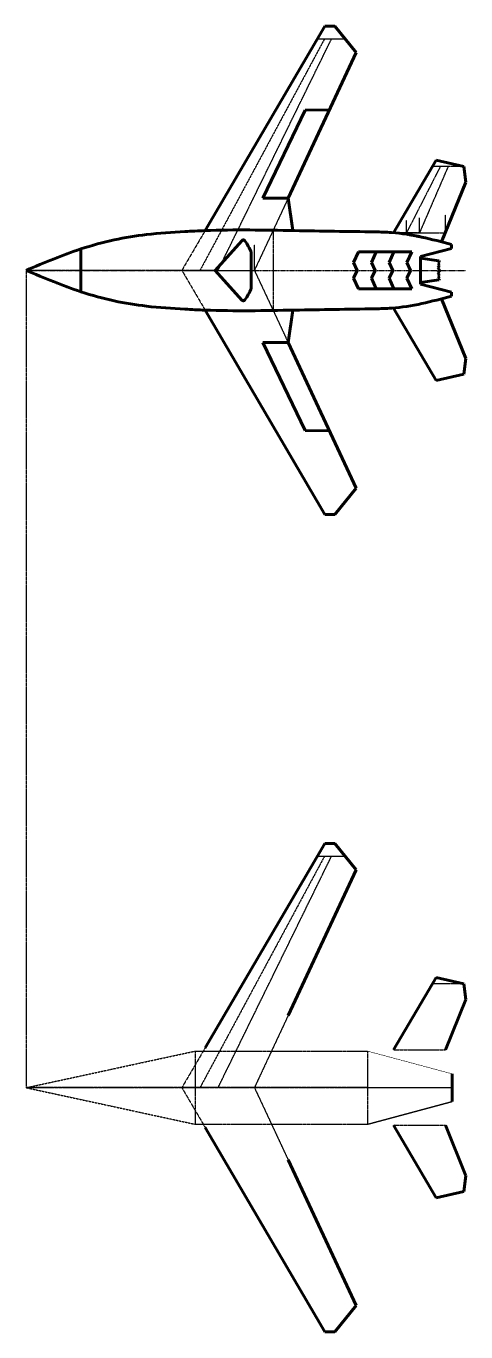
# Model space of a CAD drawing. Header units: millimetres. Extents: x 34771 to 1932156, y -475559 to 1027176.
# Drawn here: x 49424 to 58024, y -109228 to -83688 of the extents above; entities that cross this region are included whole.
import ezdxf

# ---------------------------------------------------------------- set-up
doc = ezdxf.new("R2010")
doc.units = ezdxf.units.MM
doc.linetypes.add('CENTER', pattern=[2, 1.25, -0.25, 0.25, -0.25])
doc.linetypes.add('DASHED', pattern=[0.75, 0.5, -0.25])
for name, color, linetype, lineweight in [('_axes (Оси)', 6, 'CENTER', 30), ('_basic (Основной)', 4, 'Continuous', 60), ('_invisible (Невидимый)', 1, 'DASHED', 30)]:
    doc.layers.add(name, color=color, linetype=linetype, lineweight=lineweight)

msp = doc.modelspace()

# ---------------------------------------------------------------- linework, layer by layer
at = {"layer": '_axes (Оси)', "transparency": 33554687}
msp.add_line((49423.985, -88465.197), (58024.067, -88465.197), dxfattribs=at)
at = {"layer": '_basic (Основной)', "transparency": 33554687}
for p, q in [((52924.866, -87687.356), (55267.889, -83688.34)), ((55267.889, -83688.34), (55459.342, -83688.34)), ((55459.342, -83688.34), (55880.032, -84201.88)), ((55880.032, -84201.88), (54547.305, -87054.335)), ((54050.208, -87054.335), (54878.669, -85330.346)), ((54878.669, -85330.346), (55353.942, -85327.878)), ((56611.129, -87728.358), (57443.468, -86310.775)), ((57443.468, -86310.775), (57981.759, -86433.029)), ((57981.759, -86433.029), (58024.067, -86739.549)), ((58024.067, -86739.549), (57550.3, -87909.5)), ((54547.305, -87054.335), (54050.208, -87054.335)), ((54547.305, -87054.335), (54640.89, -87686.918)), ((50494.924, -88047.108), (50494.924, -88465.197)), ((53642.964, -87884.884), (53121.871, -88465.197)), ((53825.112, -88104.121), (53825.112, -88465.197)), ((55828.09, -88309.917), (55920.937, -88101.412)), ((55920.937, -88101.412), (56268.604, -88101.412)), ((56175.757, -88309.917), (56268.604, -88101.412)), ((56268.604, -88101.412), (56616.271, -88101.412)), ((56523.424, -88309.917), (56616.271, -88101.412)), ((56616.271, -88101.412), (56963.937, -88101.412)), ((56871.09, -88309.917), (56963.937, -88101.412)), ((57745.792, -88035.208), (57139.661, -88195.794)), ((57745.792, -87961.33), (57745.792, -88035.208)), ((55900.073, -88465.197), (55828.09, -88309.917)), ((56247.74, -88465.197), (56175.757, -88309.917)), ((56595.406, -88465.197), (56523.424, -88309.917)), ((56943.073, -88465.197), (56871.09, -88309.917)), ((57139.661, -88195.794), (57139.661, -88465.197)), ((57139.661, -88225.427), (57498.137, -88277.617)), ((57510.569, -88307.76), (57482.55, -88335.759)), ((57482.55, -88335.759), (57510.964, -88374.012)), ((57498.137, -88277.617), (57510.569, -88307.76)), ((50494.924, -88883.286), (50494.924, -88465.197)), ((53642.964, -89045.51), (53121.871, -88465.197)), ((53825.112, -88826.273), (53825.112, -88465.197)), ((55900.073, -88465.197), (55828.09, -88620.477)), ((55828.09, -88620.477), (55920.937, -88828.982)), ((56247.74, -88465.197), (56175.757, -88620.477)), ((56175.757, -88620.477), (56268.604, -88828.982)), ((56595.406, -88465.197), (56523.424, -88620.477)), ((56523.424, -88620.477), (56616.271, -88828.982)), ((56943.073, -88465.197), (56871.09, -88620.477)), ((56871.09, -88620.477), (56963.937, -88828.982)), ((57139.661, -88734.6), (57139.661, -88465.197)), ((57510.964, -88374.012), (57477.814, -88415.025)), ((57477.814, -88415.025), (57512.147, -88465.197)), ((57477.814, -88515.369), (57512.147, -88465.197)), ((57510.964, -88556.382), (57477.814, -88515.369)), ((57482.55, -88594.636), (57510.964, -88556.382)), ((57510.569, -88622.634), (57482.55, -88594.636)), ((55920.937, -88828.982), (56268.604, -88828.982)), ((56268.604, -88828.982), (56616.271, -88828.982)), ((56616.271, -88828.982), (56963.937, -88828.982)), ((57139.661, -88704.968), (57498.137, -88652.777)), ((57745.792, -88895.187), (57139.661, -88734.6)), ((57498.137, -88652.777), (57510.569, -88622.634)), ((58024.067, -90190.845), (57550.3, -89020.894)), ((57745.792, -88969.064), (57745.792, -88895.187)), ((52924.866, -89243.038), (55267.889, -93242.055)), ((54547.305, -89876.059), (54640.89, -89243.477)), ((56611.129, -89202.037), (57443.468, -90619.619)), ((54547.305, -89876.059), (54050.208, -89876.059)), ((54050.208, -89876.059), (54878.669, -91600.049)), ((55880.032, -92728.514), (54547.305, -89876.059)), ((57981.759, -90497.365), (58024.067, -90190.845)), ((57443.468, -90619.619), (57981.759, -90497.365)), ((54878.669, -91600.049), (55353.942, -91602.516)), ((55459.342, -93242.055), (55880.032, -92728.514)), ((55267.889, -93242.055), (55459.342, -93242.055)), ((52924.866, -103672.946), (55267.889, -99673.93)), ((55267.889, -99673.93), (55459.342, -99673.93)), ((55459.342, -99673.93), (55880.032, -100187.47)), ((55880.032, -100187.47), (54547.305, -103039.925)), ((56611.129, -103713.948), (57443.468, -102296.366)), ((57443.468, -102296.366), (57981.759, -102418.619)), ((57981.759, -102418.619), (58024.067, -102725.139)), ((58024.067, -102725.139), (57623.653, -103713.948)), ((57759.113, -104181.384), (57759.113, -104450.787)), ((57759.113, -104720.19), (57759.113, -104450.787)), ((56611.129, -105187.627), (57443.468, -106605.209)), ((58024.067, -106176.435), (57623.653, -105187.627)), ((52924.866, -105228.628), (55267.889, -109227.645)), ((55880.032, -108714.104), (54547.305, -105861.649)), ((57981.759, -106482.955), (58024.067, -106176.435)), ((57443.468, -106605.209), (57981.759, -106482.955)), ((55459.342, -109227.645), (55880.032, -108714.104)), ((55267.889, -109227.645), (55459.342, -109227.645))]:
    msp.add_line(p, q, dxfattribs=at)
for points in [[(49423.985, -88465.197), (50497.084, -88046.399), (51148.847, -87868.768), (51778.387, -87765.151), (52530.139, -87705.94), (52922.676, -87687.437), (54670.585, -87687.437), (56243.179, -87713.054)], [(56243.179, -87713.054), (56569.92, -87725.139), (57745.792, -87961.33)], [(53825.112, -88104.121), (53703.759, -87890.029), (53690.274, -87875.058), (53670.8, -87869.069), (53642.964, -87884.884)], [(49423.985, -88465.197), (50497.084, -88883.995), (51148.847, -89061.626), (51778.387, -89165.243), (52530.139, -89224.454), (52922.676, -89242.957), (54670.585, -89242.957), (56243.179, -89217.34)], [(53825.112, -88826.273), (53703.759, -89040.365), (53690.274, -89055.336), (53670.8, -89061.325), (53642.964, -89045.51)], [(56243.179, -89217.34), (56569.92, -89205.255), (57745.792, -88969.064)]]:
    msp.add_spline(points, degree=3, dxfattribs=at)
at = {"layer": '_invisible (Невидимый)', "transparency": 33554687}
for p, q in [((55255.507, -83945.11), (52823.878, -88465.197)), ((53178.626, -88465.197), (55393.567, -83945.11)), ((55669.687, -83945.11), (55117.447, -83945.11)), ((55393.567, -83945.11), (55117.447, -83945.11)), ((57524.204, -86433.029), (56864.26, -87728.358)), ((57676.723, -86433.029), (57117.391, -87728.358)), ((57981.759, -86433.029), (57371.686, -86433.029)), ((57676.723, -86433.029), (57371.686, -86433.029)), ((54547.305, -87054.335), (53888.121, -88465.197)), ((56864.26, -87728.358), (56864.26, -87481.357)), ((57117.391, -87728.358), (57117.391, -87437.008)), ((57623.653, -87728.358), (57623.653, -87379.221)), ((52924.866, -87687.356), (52469.13, -88465.197)), ((52924.866, -87687.356), (54254.778, -87680.436)), ((54254.778, -87680.436), (54254.778, -89249.958)), ((57550.3, -87909.5), (56611.129, -87728.358)), ((56611.129, -87728.358), (57623.653, -87728.358)), ((57117.391, -87728.358), (56611.129, -87728.358)), ((53888.121, -88465.197), (53888.121, -87959.877)), ((52823.878, -88465.197), (49423.985, -88465.197)), ((49423.985, -88465.197), (49423.985, -104450.787)), ((52469.13, -88465.197), (52924.866, -89243.038)), ((52469.13, -88465.197), (53888.121, -88465.197)), ((53178.626, -88465.197), (52469.13, -88465.197)), ((53888.121, -88465.197), (54547.305, -89876.059)), ((55255.507, -99930.7), (52823.878, -104450.787)), ((53178.626, -104450.787), (55393.567, -99930.7)), ((55669.687, -99930.7), (55117.447, -99930.7)), ((55393.567, -99930.7), (55117.447, -99930.7)), ((57981.759, -102418.619), (57371.686, -102418.619)), ((57676.723, -102418.619), (57371.686, -102418.619)), ((54547.305, -103039.925), (53888.121, -104450.787)), ((52924.866, -103672.946), (52469.13, -104450.787)), ((49423.985, -104450.787), (52728.178, -103735.787)), ((52728.178, -103735.787), (52728.178, -105165.787)), ((52728.178, -103735.787), (56100.91, -103735.787)), ((56100.91, -103735.787), (56100.91, -105165.787)), ((57759.113, -104181.384), (56100.91, -103735.787)), ((56611.129, -103713.948), (57623.653, -103713.948)), ((52728.178, -104450.787), (49423.985, -104450.787)), ((49423.985, -104450.787), (52728.178, -105165.787)), ((49423.985, -104450.787), (57759.113, -104450.787)), ((52469.13, -104450.787), (52924.866, -105228.628)), ((56100.91, -104450.787), (52728.178, -104450.787)), ((53888.121, -104450.787), (54547.305, -105861.649)), ((56100.91, -104450.787), (57759.113, -104450.787)), ((56100.91, -105165.787), (57759.113, -104720.19)), ((52728.178, -105165.787), (56100.91, -105165.787)), ((56611.129, -105187.627), (57623.653, -105187.627))]:
    msp.add_line(p, q, dxfattribs=at)

doc.saveas('drawing.dxf')
